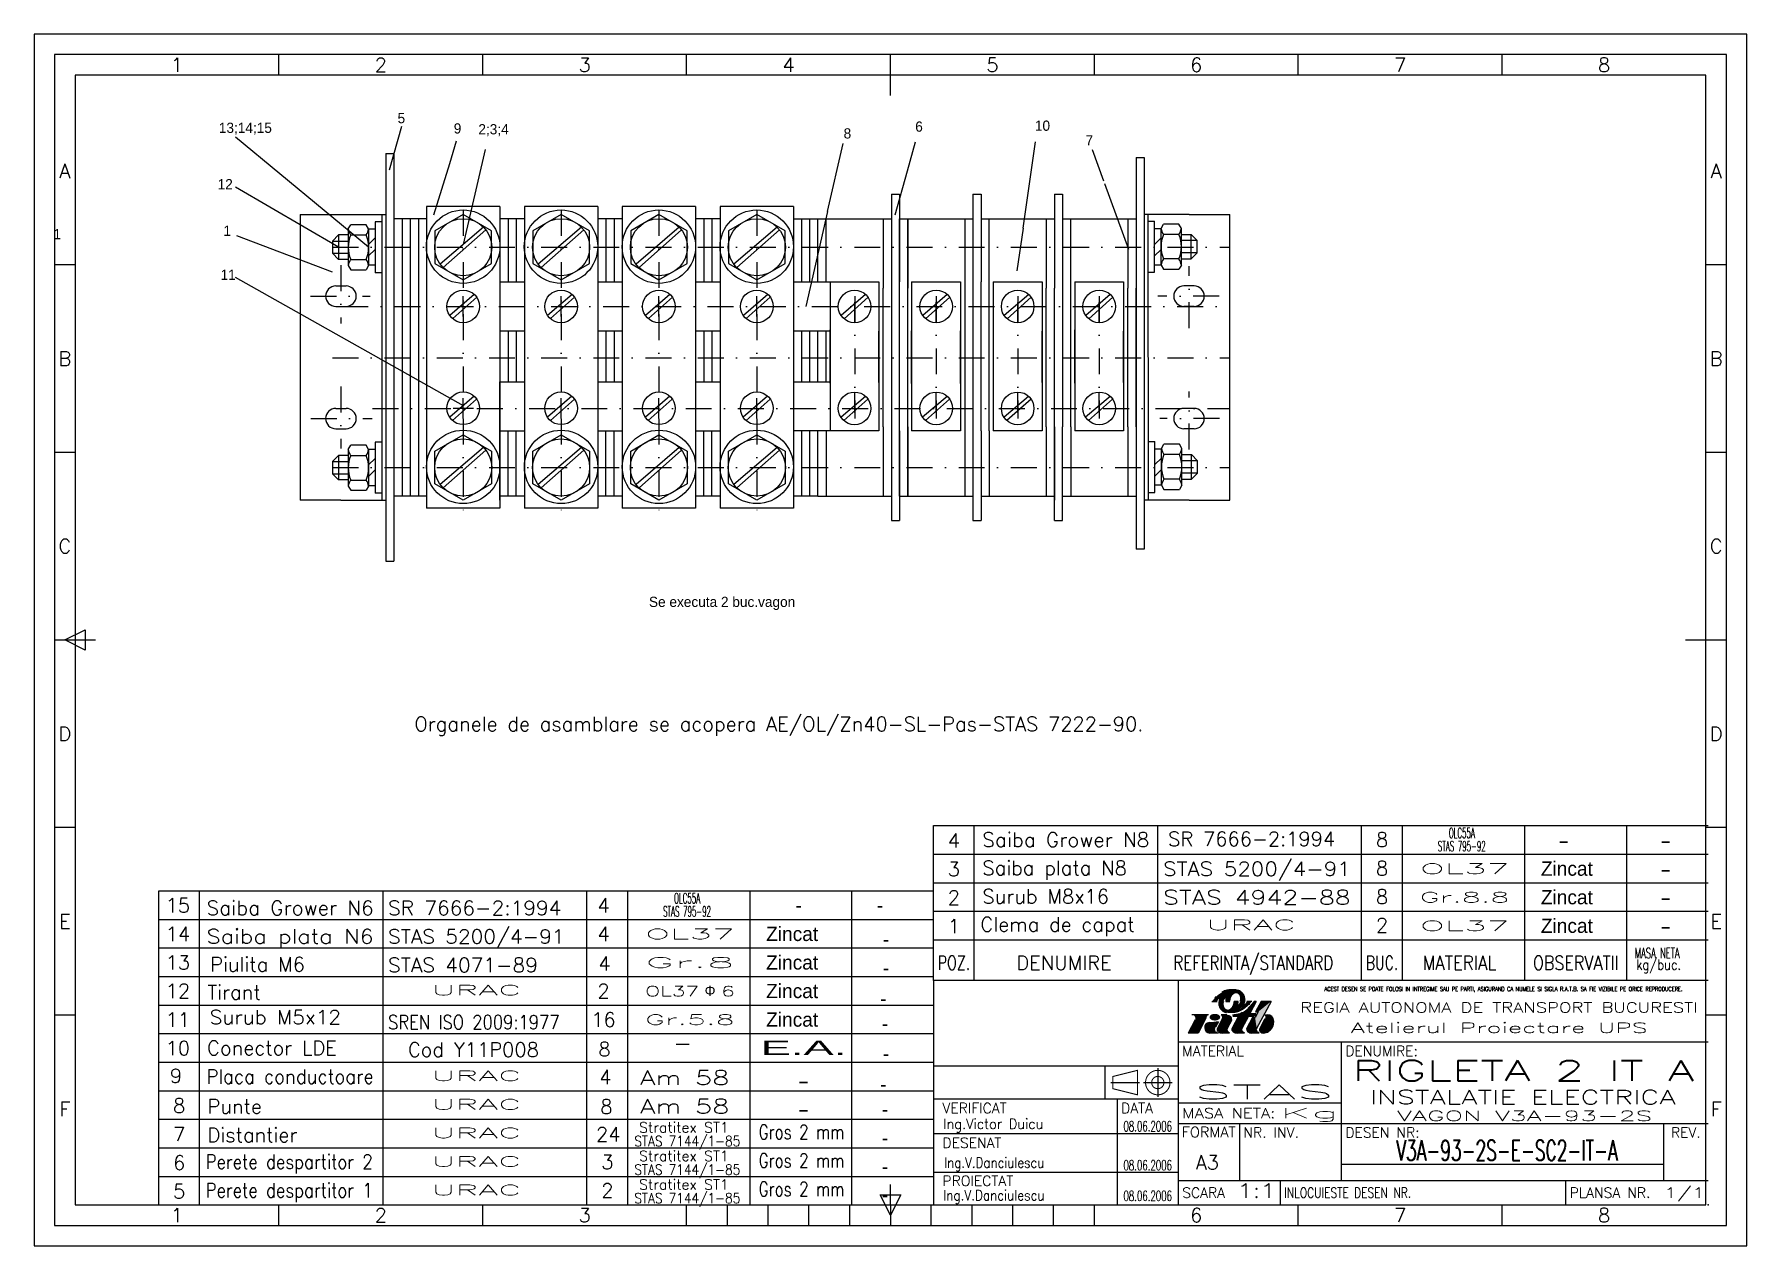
# Model space of a CAD drawing. Header units: millimetres. Extents: x -190 to 230, y 15 to 312.
import ezdxf
from ezdxf.enums import TextEntityAlignment as Align

# ---------------------------------------------------------------- set-up
doc = ezdxf.new("R2010")
doc.units = ezdxf.units.MM
doc.linetypes.add('DASHDOT2', pattern=[12.7, 6.35, -3.175, 0, -3.175])
doc.layers.add('LIN_SUB', color=7, linetype='Continuous')
doc.styles.add('ISO', font='SIMPLEX.shx')
doc.styles.add('ISOCP', font='SIMPLEX.SHX')
doc.styles.add('ROMANC', font='romanc')

msp = doc.modelspace()

# ---------------------------------------------------------------- texts
at = {"color": 1}
for s, p in [('13;14;15', (-145.08, 287.96)), ('5', (-101.25, 290.33)), ('9', (-87.47, 287.81)), ('2;3;4', (-81.43, 287.6)), ('6', (25.71, 288.25)), ('10', (55.06, 288.48)), ('8', (8.15, 286.59)), ('7', (67.48, 284.88)), ('12', (-145.38, 274.13)), ('1', (-143.96, 262.72)), ('1', (-185.63, 261.9)), ('11', (-144.66, 251.93))]:
    msp.add_text(s, height=2.5, dxfattribs=at).set_placement(p)
at = {"color": 2}
msp.add_text('Se executa 2 buc.vagon', height=2.5, dxfattribs=at).set_placement((-39.59, 171.74))
at = {"color": 50}
for s, width, p, p2 in [('    -    ', 0.666667, (174.25, 112.73), (195.25, 112.73)), ('    -    ', 0.666667, (199.25, 112.73), (220.25, 112.73)), ('    -    ', 0.666667, (199.25, 105.73), (220.25, 105.73)), ('    -    ', 0.666667, (199.25, 98.73), (220.25, 98.73)), ('    -    ', 0.666667, (199.25, 91.73), (220.25, 91.73)), ('E.A.', 2.571429, (-12.19, 61.9), (8.81, 61.9)), ('    -    ', 0.666667, (-12.19, 53.83), (8.81, 53.83)), ('    -    ', 0.666667, (-12.19, 46.83), (8.81, 46.83))]:
    msp.add_text(s, height=3.5, dxfattribs=dict(at, width=width)).set_placement(p, p2, align=Align.FIT)
for s, p in [('Zincat', (185.53, 105.84)), ('Zincat', (185.53, 98.84)), ('-', (-2.89, 96.85)), ('-', (17.11, 96.85)), ('Zincat', (-4.47, 89.84)), ('Zincat', (185.53, 91.84)), ('-', (18.52, 88.53)), ('Zincat', (-4.47, 82.84)), ('-', (18.52, 81.53)), ('Zincat', (-4.47, 75.84)), ('Zincat', (-4.47, 68.84)), ('-', (17.92, 74)), ('-', (18.31, 67.83)), ('-', (18.52, 60.53)), ('-', (17.92, 53)), ('-', (18.31, 46.83)), ('-', (18.31, 39.83)), ('-', (18.31, 32.83)), ('-', (18.31, 25.83))]:
    msp.add_text(s, height=3.5, dxfattribs=at).set_placement(p, align=Align.CENTER)
at = {"layer": 'LIN_SUB', "color": 2, "style": 'ISOCP'}
msp.add_text('Organele de asamblare se acopera AE/OL/Zn40-SL-Pas-STAS 7222-90.', height=3.5, dxfattribs=at).set_placement((-97.13, 141.3))
for s, p in [('4', (35.2, 112.74)), ('3', (35.2, 105.74)), ('2', (35.2, 98.74)), ('15', (-155.13, 96.83)), ('14', (-155.13, 89.83)), ('1', (35.2, 91.74)), ('13', (-155.13, 82.83)), ('12', (-155.13, 75.83)), ('11', (-155.13, 68.83)), ('10', (-155.13, 61.83)), ('9', (-155.6, 55.04)), ('8', (-154.8, 47.74)), ('7', (-154.8, 40.74)), ('6', (-154.8, 33.74)), ('5', (-154.8, 26.74))]:
    msp.add_text(s, height=3.5, dxfattribs=at).set_placement(p, align=Align.CENTER)
at = {"layer": 'LIN_SUB', "color": 50, "style": 'ISOCP'}
for s, width, p, p2 in [('Saiba Grower N8', 0.928302, (42.14, 112.92), (83.14, 112.92)), ('STAS 5200/4-91', 1.014706, (86.51, 105.79), (132.51, 105.79)), ('STAS 4942-88', 1.154812, (86.51, 98.79), (132.51, 98.79)), ('Saiba Grower N6', 0.931818, (-148.1, 96.21), (-107.1, 96.21)), ('Saiba plata N6', 1.037975, (-148.1, 89.21), (-107.1, 89.21)), ('POZ.', 0.738462, (31.2, 82.74), (39.2, 82.74)), (' REFERINTA/STANDARD', 0.666667, (87.2, 82.74), (128.2, 82.74)), ('BUC.', 0.727273, (136.2, 82.74), (144.2, 82.74)), ('MATERIAL', 0.739726, (150.2, 82.74), (168.2, 82.74)), ('OBSERVATII', 0.736842, (177.2, 82.74), (198.2, 82.74)), ('   -   ', 0.942857, (-42.7, 63.03), (-20.7, 63.03)), ('Placa conductoare', 0.83959, (-148.1, 54.87), (-107.1, 54.87)), ('Am 58', 1.257143, (-41.82, 54.57), (-19.82, 54.57)), ('Am 58', 1.257143, (-41.82, 47.57), (-19.82, 47.57)), ('Gros 2 mm', 0.7, (-12.68, 41.29), (8.32, 41.29)), ('Perete despartitor 2', 0.752294, (-148.33, 33.98), (-107.33, 33.98)), ('Gros 2 mm', 0.7, (-12.68, 34.29), (8.32, 34.29)), ('Perete despartitor 1', 0.773585, (-148.33, 26.98), (-107.33, 26.98)), ('Gros 2 mm', 0.7, (-12.68, 27.29), (8.32, 27.29))]:
    msp.add_text(s, height=3.5, dxfattribs=dict(at, width=width)).set_placement(p, p2, align=Align.FIT)
for s, p in [('SR 7666-2:1994', (87.74, 113.13)), ('Saiba plata N8', (42.2, 106.02)), ('Surub M8x16', (42.2, 99.02)), ('Clema de capat', (41.71, 92.17)), ('Piulita M6', (-147.22, 82.36)), ('Tirant', (-147.88, 75.54)), ('Conector LDE', (-147.95, 61.88)), ('Cod Y11P008', (-98.7, 61.46)), ('Punte', (-147.88, 47.54)), ('Distantier', (-147.88, 40.54))]:
    msp.add_text(s, height=3.5, dxfattribs=at).set_placement(p)
for s, p in [('8', (140.2, 112.94)), ('8', (140.2, 105.94)), ('8', (140.2, 98.94)), ('4', (-50.74, 96.83)), ('4', (-50.74, 89.83)), ('2', (140.2, 91.94)), ('4', (-50.5, 82.58)), ('DENUMIRE', (62.2, 82.74)), ('2', (-50.74, 75.83)), ('16', (-50.74, 68.83)), ('8', (-50.5, 61.58)), ('4', (-50.27, 54.76)), ('8', (-50.04, 47.51)), ('24', (-49.57, 40.72)), ('3', (-49.8, 33.94)), ('2', (-49.8, 26.94))]:
    msp.add_text(s, height=3.5, dxfattribs=at).set_placement(p, align=Align.CENTER)
at = {"layer": 'LIN_SUB', "color": 2, "style": 'ISOCP', "width": 0.507692}
for s, p in [('STAS 795-92', (153.88, 111.85)), ('OLC55A', (156.57, 115.08)), ('OLC55A', (-33.43, 99.08)), ('STAS 795-92', (-36.12, 95.85))]:
    msp.add_text(s, height=2.5, dxfattribs=at).set_placement(p)
at = {"layer": 'LIN_SUB', "color": 2, "style": 'ISOCP'}
for s, width, p, p2 in [('OL37', 2.531507, (149.46, 106.31), (171.46, 106.31)), ('Gr.8.8', 2.1, (149.46, 99.31), (171.46, 99.31)), ('OL37', 2.531507, (-40.54, 90.31), (-18.54, 90.31)), ('URAC', 2.31, (97.06, 92.54), (119.06, 92.54)), ('OL37', 2.531507, (149.46, 92.31), (171.46, 92.31)), ('Gr.8', 3.186207, (-40.54, 83.31), (-18.54, 83.31)), ('MASA NETA', 0.507692, (202.2, 85.64), (213.2, 85.64)), ('kg/buc.', 0.796552, (202.55, 82.8), (213.55, 82.8)), ('URAC', 2.31, (-92.94, 76.54), (-70.94, 76.54)), ('OL37  6', 1.421538, (-40.54, 76.31), (-18.54, 76.31)), ('Gr.5.8', 2.1, (-40.54, 69.31), (-18.54, 69.31)), ('URAC', 2.31, (-92.94, 55.54), (-70.94, 55.54)), ('URAC', 2.31, (-92.94, 48.54), (-70.94, 48.54)), ('URAC', 2.31, (-92.94, 41.54), (-70.94, 41.54)), ('STAS 7144/1-85', 0.8, (-43.19, 39.55), (-17.19, 39.55)), ('Stratitex ST1', 0.928643, (-42.01, 42.9), (-20.01, 42.9)), ('Stratitex ST1', 0.928643, (-42.01, 35.9), (-20.01, 35.9)), ('URAC', 2.31, (-92.94, 34.54), (-70.94, 34.54)), ('STAS 7144/1-85', 0.8, (-43.19, 32.55), (-17.19, 32.55)), ('URAC', 2.31, (-92.94, 27.54), (-70.94, 27.54)), ('Stratitex ST1', 0.928643, (-42.01, 28.9), (-20.01, 28.9)), ('STAS 7144/1-85', 0.8, (-43.19, 25.55), (-17.19, 25.55))]:
    msp.add_text(s, height=2.5, dxfattribs=dict(at, width=width)).set_placement(p, p2, align=Align.FIT)
at = {"layer": 'LIN_SUB', "color": 50, "style": 'ISOCP'}
for s, width, p in [('SR 7666-2:1994', 1.037975, (-103.58, 96.2)), ('STAS 5200/4-91', 1.037975, (-103.58, 89.2)), ('STAS 4071-89', 1.037975, (-103.58, 82.2)), ('Surub M5x12', 1.037975, (-147.33, 69.43)), ('SREN ISO 2009:1977', 0.83959, (-103.58, 68.2))]:
    msp.add_text(s, height=3.5, dxfattribs=dict(at, width=width)).set_placement(p)
at = {"layer": 'LIN_SUB', "color": 2, "insert": (-25.94, 78.9), "char_height": 2.5, "width": 19.3666, "attachment_point": 1, "style": 'ISOCP'}
msp.add_mtext('{\\fSymbol|b0|i0|c2|p18;F}', dxfattribs=at)

# ---------------------------------------------------------------- blocks, each defined once
blk = doc.blocks.new('a3')
at = {"color": 70}
for p, q in [((-360, 287), (-360, 292)), ((-310, 287), (-310, 292)), ((-260, 287), (-260, 292)), ((-210, 282), (-210, 292)), ((-160, 287), (-160, 292)), ((-110, 287), (-110, 292)), ((-60, 287), (-60, 292)), ((-410, 240.5), (-415, 240.5)), ((-5, 240.5), (-10, 240.5)), ((-410, 194.5), (-415, 194.5)), ((-5, 194.5), (-10, 194.5)), ((-415, 148.5), (-405, 148.5)), ((-412.5, 148.5), (-407.5, 151)), ((-407.5, 146), (-412.5, 148.5)), ((-407.5, 151), (-407.5, 146)), ((-15, 148.5), (-5, 148.5)), ((-410, 102.5), (-415, 102.5)), ((-5, 102.5), (-10, 102.5)), ((-410, 56.5), (-415, 56.5)), ((-5, 56.5), (-10, 56.5)), ((-210, 10), (-210, 15)), ((-360, 5), (-360, 10)), ((-310, 5), (-310, 10)), ((-260, 5), (-260, 10)), ((-250, 5), (-250, 10)), ((-240, 5), (-240, 10)), ((-230, 5), (-230, 10)), ((-220, 5), (-220, 10)), ((-212.5, 12.5), (-207.5, 12.5)), ((-210, 7.5), (-212.5, 12.5)), ((-207.5, 12.5), (-210, 7.5)), ((-210, 10), (-210, 5)), ((-200, 5), (-200, 10)), ((-190, 5), (-190, 10)), ((-180, 5), (-180, 10)), ((-170, 5), (-170, 10)), ((-160, 5), (-160, 10)), ((-110, 5), (-110, 10)), ((-60, 5), (-60, 10)), ((-260, 5), (-160, 5))]:
    blk.add_line(p, q, dxfattribs=at)
at = {"color": 240}
for points in [[(0, 297), (-420, 297), (-420, 0), (0, 0)], [(-5, 292), (-415, 292), (-415, 5), (-5, 5)]]:
    blk.add_lwpolyline(points, close=True, dxfattribs=at)
at = {"color": 70}
blk.add_lwpolyline([(-10, 287), (-410, 287), (-410, 10), (-10, 10)], close=True, dxfattribs=at)
at = {"color": 50}
for s, style, p in [('1', 'ISOCP', (-385, 289.5)), ('2', 'ISO', (-335, 289.5)), ('3', 'ISO', (-285, 289.5)), ('4', 'ISO', (-235, 289.5)), ('5', 'ISO', (-185, 289.5)), ('6', 'ISO', (-135, 289.5)), ('7', 'ISO', (-85, 289.5)), ('8', 'ISO', (-35, 289.5)), ('A', 'ISO', (-412.5, 263.5)), ('A', 'ISO', (-7.5, 263.5)), ('B', 'ISO', (-412.5, 217.5)), ('B', 'ISO', (-7.5, 217.5)), ('C', 'ISO', (-412.5, 171.5)), ('C', 'ISO', (-7.5, 171.5)), ('D', 'ISO', (-412.5, 125.5)), ('D', 'ISO', (-7.5, 125.5)), ('E', 'ISO', (-412.5, 79.5)), ('E', 'ISO', (-7.5, 79.5)), ('F', 'ISO', (-412.5, 33.5)), ('F', 'ISO', (-7.5, 33.5)), ('1', 'ISOCP', (-385, 7.5)), ('2', 'ISO', (-335, 7.5)), ('3', 'ISO', (-285, 7.5)), ('6', 'ISO', (-135, 7.5)), ('7', 'ISO', (-85, 7.5)), ('8', 'ISO', (-35, 7.5))]:
    blk.add_text(s, height=3.5, dxfattribs=dict(at, style=style)).set_placement(p, align=Align.MIDDLE)
blk = doc.blocks.new('ind3_12')
at = {"color": 70}
for p, q in [((0, 55), (-190, 55)), ((-190, 55), (-190, 0)), ((-130, 55), (-130, 0)), ((-130, 40), (0, 40)), ((-190, 26), (-130, 26))]:
    blk.add_line(p, q, dxfattribs=at)
at = {"color": 40}
for p, q in [((-122.56, 46.63), (-126.68, 46.63)), ((-121.71, 49.9), (-120.46, 49.9)), ((-118.05, 46.63), (-119.46, 46.63)), ((-118.34, 49.9), (-117.36, 49.9)), ((-115.18, 46.28), (-116.74, 43.36)), ((-116.7, 46.63), (-116.29, 46.65)), ((-116.6, 46.28), (-115.18, 46.28)), ((-115.31, 49.9), (-116.29, 49.9)), ((-116.29, 46.65), (-115.69, 46.73)), ((-115.69, 46.73), (-115.27, 46.82)), ((-115.27, 46.82), (-114.78, 46.97)), ((-114.78, 46.97), (-114.27, 47.24)), ((-112.77, 46.28), (-114.38, 43.26)), ((-111.94, 49.9), (-113.19, 49.9)), ((-112.95, 48.16), (-112.68, 48.4)), ((-112.77, 46.28), (-111.36, 46.28)), ((-112.68, 48.4), (-112.61, 48.47)), ((-110.84, 49.9), (-112.41, 46.97)), ((-112.41, 46.97), (-110.99, 46.97)), ((-110.84, 49.9), (-111.36, 49.9)), ((-110.99, 46.97), (-111.36, 46.28)), ((-110.41, 47.32), (-111.15, 45.93)), ((-109.64, 49.9), (-111.01, 47.32)), ((-111.01, 47.32), (-110.41, 47.32)), ((-107.23, 49.9), (-110.77, 43.26)), ((-107.23, 49.9), (-109.64, 49.9)), ((-108.78, 46.63), (-108.09, 46.63)), ((-125.82, 45.38), (-127.54, 42.15)), ((-125.13, 42.15), (-127.54, 42.15)), ((-123.11, 45.94), (-125.13, 42.15)), ((-120.23, 42.15), (-122.21, 42.15)), ((-120.12, 44.91), (-120.81, 43.6)), ((-119.12, 45.67), (-120.36, 43.36)), ((-117.39, 42.15), (-119.15, 42.15)), ((-116.85, 45.42), (-118, 43.26)), ((-117.39, 42.15), (-117.72, 42.33)), ((-113.77, 42.15), (-115.53, 42.15)), ((-113.77, 42.15), (-114.1, 42.33)), ((-111.75, 45.93), (-113.13, 43.36)), ((-110.16, 42.15), (-111.92, 42.15)), ((-111.75, 45.93), (-111.15, 45.93)), ((-110.16, 42.15), (-110.49, 42.33)), ((-108.74, 45.59), (-109.99, 43.26))]:
    blk.add_line(p, q, dxfattribs=at)
at = {"color": 240}
for p, q in [((-90, 40), (-90, 6)), ((-130, 34), (-190, 34)), ((-148, 34), (-148, 26)), ((-146.5, 30), (-139.5, 30)), ((-138.5, 30), (-131.5, 30)), ((-135, 33.5), (-135, 26.5)), ((-145, 26), (-145, 0)), ((-130, 25), (-90, 25)), ((-190, 17.5), (-130, 17.5)), ((-130, 20), (0, 20)), ((-115, 20), (-115, 6)), ((-11, 20), (-11, 6)), ((-90, 10), (-11, 10)), ((-190, 8), (-130, 8)), ((-130, 6), (0, 6)), ((-105, 6), (-105, 0)), ((-35, 6), (-35, 0))]:
    blk.add_line(p, q, dxfattribs=at)
at = {"color": 40}
for points in [[(-114.74, 49.9, 0.04888), (-114.64, 50.37, 0.067418), (-114.64, 50.71, 0.012512), (-114.71, 51.12, 0.046313), (-114.74, 51.23, 0.02866), (-114.83, 51.43, 0.04799), (-114.9, 51.53, 0.027533), (-115.01, 51.65, 0.02878), (-115.12, 51.74, 0.020408), (-115.27, 51.85, 0.028785), (-115.38, 51.91, 0.02307), (-115.48, 51.96, 0.025276), (-115.58, 51.99, 0.029587), (-115.69, 52.01, 0.0261), (-115.8, 52.02, 0.034106), (-115.93, 52.02, 0.03305), (-116.05, 52, 0.031407), (-116.17, 51.97, 0.027201), (-116.3, 51.91, 0.027571), (-116.45, 51.82, 0.032433), (-116.58, 51.73, 0.017982), (-116.7, 51.62, 0.025528), (-116.79, 51.53, 0.009898), (-116.89, 51.41, 0.014131), (-116.96, 51.31, 0.005952), (-117.02, 51.22, 0.007874), (-117.06, 51.15, 0.013516), (-117.13, 51.03, 0.012262), (-117.2, 50.9, 0.010996), (-117.25, 50.78, 0.020912), (-117.28, 50.71, 0.006638), (-117.28, 50.69, 0.003922), (-117.3, 50.64, 0.014081), (-117.33, 50.52, 0.011261), (-117.36, 50.37, 0.018498), (-117.36, 50.34, 0.00311), (-117.38, 50.18, 0.039527), (-117.38, 50.07, 0.0256), (-117.36, 49.9)], [(-113.68, 49.9, 0.047001), (-113.61, 50.39, 0.072657), (-113.64, 50.71, 0.024176), (-113.81, 51.3, 0.05712), (-113.92, 51.53, 0.02409), (-114.05, 51.71, 0.014395), (-114.28, 51.99, 0.046768), (-114.45, 52.15, 0.031027), (-114.74, 52.35)], [(-119.97, 49.9, 0.047001), (-120.05, 49.4, 0.072657), (-120.01, 49.08, 0.024176), (-119.84, 48.49, 0.05712), (-119.73, 48.26, 0.02409), (-119.6, 48.09, 0.014395), (-119.38, 47.81, 0.046768), (-119.2, 47.65, 0.031027), (-118.91, 47.44)], [(-118.91, 49.9, 0.04888), (-119.02, 49.43, 0.067418), (-119.01, 49.08, 0.012512), (-118.94, 48.67, 0.046313), (-118.91, 48.56, 0.02866), (-118.82, 48.37, 0.04799), (-118.75, 48.26, 0.027533), (-118.64, 48.15, 0.02878), (-118.53, 48.05, 0.020408), (-118.39, 47.95, 0.028785), (-118.28, 47.88, 0.02307), (-118.17, 47.84, 0.025276), (-118.07, 47.8, 0.029587), (-117.97, 47.78, 0.0261), (-117.85, 47.77, 0.034106), (-117.73, 47.77, 0.03305), (-117.6, 47.79, 0.031407), (-117.48, 47.83, 0.027201), (-117.36, 47.88, 0.027571), (-117.2, 47.97, 0.032433), (-117.07, 48.06, 0.017982), (-116.95, 48.18, 0.025528), (-116.87, 48.26, 0.009898), (-116.76, 48.39, 0.014131), (-116.7, 48.48, 0.005952), (-116.63, 48.57, 0.007874), (-116.59, 48.64, 0.013516), (-116.52, 48.76, 0.012262), (-116.45, 48.9, 0.010996), (-116.4, 49.02, 0.020912), (-116.38, 49.08, 0.006638), (-116.37, 49.11, 0.003922), (-116.35, 49.16, 0.014081), (-116.32, 49.28, 0.011261), (-116.29, 49.42, 0.018498), (-116.29, 49.45, 0.00311), (-116.27, 49.61, 0.039527), (-116.27, 49.73, 0.0256), (-116.29, 49.9)]]:
    blk.add_lwpolyline(points, format="xyb", dxfattribs=at)
at = {"color": 40, "flags": 128}
blk.add_lwpolyline([(-108.71, 42.18, 0.07519), (-108.1, 42.37, 0.103495), (-107.27, 43.01, 0.091904), (-106.74, 43.94, 0.085107), (-106.54, 45.08, 0.085107)], format="xyb", dxfattribs=at)
at = {"color": 240}
for points in [[(-146, 31.5, 0.25, 0.25, 0), (-140, 33, 0.25, 0.25, 0), (-140, 27, 0.25, 0.25, 0), (-146, 28.5, 0.25, 0.25, 0)], [(-135, 31.5, 0.25, 0.25, 1), (-135, 28.5, 0.25, 0.25, 1)]]:
    blk.add_lwpolyline(points, format="xyseb", close=True, dxfattribs=at)
blk.add_lwpolyline([(-135, 33, 0.25, 0.25, 1), (-135, 27, 0.25, 0.25, 1), (-135, 33, 0.25, 0.25, 1)], format="xyseb", dxfattribs=at)
at = {"color": 40}
for centre, radius, start, end in [((-96.55, 26.7), 34.29, 134.6817, 135.4865), ((-117.71, 49.53), 2.3, 144.0002, 170.76), ((-117.8, 49.83), 2.74, 113.911, 122.24), ((-115.81, 45.34), 7.65, 108.9325, 113.911), ((-115.07, 49.86), 3.27, 161.7905, 179.2848), ((-117.59, 50.52), 2.17, 96.8211, 108.9325), ((-116.41, 40.67), 12.1, 91.6964, 96.8211), ((-116.61, 47.25), 5.51, 78.6042, 91.6964), ((-116, 50.28), 2.42, 58.8019, 78.6042), ((-119.73, 46), 0.689, 331.9275, 66.4849), ((-117.66, 49.52), 2.42, 238.8019, 258.6042), ((-118.58, 49.94), 3.27, 341.7905, 359.2848), ((-115.94, 50.27), 2.3, 324.0002, 350.76), ((-145.94, 81.79), 47.13, 315, 315.973), ((-113.12, 49.86), 0.893, 316.8981, 318.6566), ((-115.09, 51.98), 4.23, 315.973, 321.3402), ((-122.28, 57.73), 13.43, 321.3402, 324.353), ((-108.09, 45.08), 1.55, 0, 90), ((-122.21, 43.44), 1.29, 94.5979, 270), ((-177.94, 750.15), 707.62, 274.50891, 274.68697), ((-120.23, 42.84), 0.689, 201.8729, 270), ((-119.75, 43.03), 0.689, 151.9275, 234.4615), ((-119.15, 43.87), 1.72, 234.4615, 270), ((-117.39, 42.94), 0.689, 151.9275, 241.9275), ((-116.14, 43.03), 0.689, 151.9275, 234.4615), ((-115.53, 43.87), 1.72, 234.4615, 270), ((-113.78, 42.94), 0.689, 151.9275, 241.9275), ((-112.52, 43.03), 0.689, 151.9275, 234.4615), ((-111.92, 43.87), 1.72, 234.4615, 270), ((-110.16, 42.94), 0.689, 151.9275, 241.9275), ((-109.38, 42.94), 0.689, 151.9275, 242.7821), ((-108.99, 43.7), 1.55, 242.7821, 280.2311)]:
    blk.add_arc(centre, radius, start, end, dxfattribs=at)
blk.add_point((0, 0))
for points in [[(-121.71, 49.9), (-120.46, 49.9), (-121.21, 50.52), (-120.18, 50.33)], [(-121.21, 50.52), (-120.18, 50.33), (-120.72, 51.03), (-119.93, 50.59)], [(-120.72, 51.03), (-119.93, 50.59), (-120.22, 51.49), (-119.57, 50.88)], [(-120.22, 51.49), (-119.57, 50.88), (-119.6, 51.93), (-118.18, 50.88)], [(-119.84, 50.38), (-118.6, 50.45), (-119.97, 49.9), (-118.91, 49.9)], [(-119.57, 50.88), (-118.18, 50.88), (-119.84, 50.38), (-118.6, 50.45)], [(-119.6, 51.93), (-118.18, 50.88), (-118.87, 52.35), (-118.18, 50.88)], [(-118.87, 52.35), (-118.18, 50.88), (-118.21, 52.6), (-118.18, 50.88)], [(-117.31, 50.61), (-118.27, 50.54), (-117.37, 50.27), (-118.32, 50.22)], [(-117.09, 51.1), (-118.18, 50.88), (-117.31, 50.61), (-118.27, 50.54)], [(-118.21, 52.6), (-118.18, 50.88), (-117.81, 52.68), (-118.18, 50.88)], [(-116.87, 52.76), (-118.18, 50.88), (-116.31, 52.75), (-118.18, 50.88)], [(-117.81, 52.68), (-118.18, 50.88), (-116.87, 52.76), (-118.18, 50.88)], [(-116.08, 51.99), (-116.31, 52.75), (-116.62, 51.7), (-118.18, 50.88)], [(-116.62, 51.7), (-118.18, 50.88), (-117.09, 51.1), (-118.18, 50.88)], [(-115.84, 51.99), (-116.08, 51.99), (-116.32, 51.86)], [(-116.31, 52.75), (-115.41, 52.63), (-115.84, 52.71)], [(-115.54, 51.98), (-115.41, 52.63), (-116.08, 51.99), (-116.31, 52.75)], [(-115.84, 51.99), (-115.54, 51.98), (-115.91, 51.97), (-115.51, 51.96)], [(-115.73, 51.96), (-115.33, 51.85), (-115.51, 51.96)], [(-115.09, 51.72), (-114.87, 52.42), (-115.54, 51.98), (-115.41, 52.63)], [(-115.41, 52.63), (-114.87, 52.42), (-115.11, 52.53)], [(-114.87, 51.48), (-114.18, 51.87), (-115.09, 51.72), (-114.87, 52.42)], [(-114.87, 52.42), (-114.18, 51.87), (-114.48, 52.17)], [(-114.68, 50.99), (-113.86, 51.41), (-114.87, 51.48), (-114.18, 51.87)], [(-114.63, 50.55), (-113.67, 50.85), (-114.68, 50.99), (-113.86, 51.41)], [(-114.65, 50.25), (-113.62, 50.26), (-114.63, 50.55), (-113.67, 50.85)], [(-113.67, 50.85), (-113.62, 50.26), (-113.61, 50.56)], [(-126.68, 46.63), (-122.56, 46.63), (-126.26, 46.53), (-122.84, 46.34)], [(-126.26, 46.53), (-122.84, 46.34), (-125.96, 46.29), (-123.05, 46.05)], [(-123.05, 46.05), (-125.96, 46.29), (-123.11, 45.94), (-125.77, 45.87)], [(-122.2, 46.34), (-122.22, 45.73), (-122.28, 46.18), (-122.28, 45.84)], [(-122.07, 46.5), (-122.04, 45.53), (-122.2, 46.34), (-122.22, 45.73)], [(-121.94, 46.59), (-121.9, 45.43), (-122.07, 46.5), (-122.04, 45.53)], [(-121.78, 46.68), (-121.71, 45.34), (-121.94, 46.59), (-121.9, 45.43)], [(-121.62, 46.75), (-121.56, 45.28), (-121.78, 46.68), (-121.71, 45.34)], [(-121.46, 46.79), (-121.43, 45.25), (-121.62, 46.75), (-121.56, 45.28)], [(-121.33, 46.82), (-121.31, 45.23), (-121.46, 46.79), (-121.43, 45.25)], [(-121.21, 46.83), (-121.2, 45.22), (-121.33, 46.82), (-121.31, 45.23)], [(-121.21, 46.83), (-121.1, 46.84), (-121.09, 45.21)], [(-121.09, 45.21), (-120.9, 45.21), (-121.21, 46.83), (-121.2, 45.22)], [(-121.1, 46.84), (-120.91, 46.84), (-121.09, 45.21), (-120.9, 45.21)], [(-120.9, 45.21), (-120.91, 46.84), (-120.81, 45.22), (-120.81, 46.83)], [(-120.81, 45.22), (-120.81, 46.83), (-120.68, 45.23), (-120.69, 46.82)], [(-120.68, 45.23), (-120.69, 46.82), (-120.56, 45.25), (-120.55, 46.79)], [(-120.56, 45.25), (-120.55, 46.79), (-120.42, 45.29), (-120.43, 46.76)], [(-120.42, 45.29), (-120.43, 46.76), (-120.27, 45.34), (-120.27, 46.7)], [(-120.27, 45.34), (-120.27, 46.7), (-120.14, 45.41), (-120.13, 46.63)], [(-120.14, 45.41), (-120.13, 46.63), (-119.97, 45.52), (-119.99, 46.54)], [(-119.97, 49.9), (-118.91, 49.9), (-120.05, 49.4), (-119, 49.53)], [(-120.05, 49.4), (-119, 49.53), (-119.94, 48.79), (-119, 49.02)], [(-120.05, 49.4), (-119.94, 48.79), (-120.04, 49.24)], [(-120.04, 49.24), (-119.94, 48.79), (-120.03, 49.13)], [(-119.97, 45.52), (-119.99, 46.54), (-119.84, 45.65), (-119.88, 46.44)], [(-119.94, 48.79), (-119, 49.02), (-119.72, 48.25), (-118.92, 48.6)], [(-119.84, 45.65), (-119.88, 46.44), (-119.74, 45.8), (-119.77, 46.3)], [(-119.74, 45.8), (-119.77, 46.3), (-119.71, 45.9), (-119.72, 46.2)], [(-119.72, 48.25), (-118.92, 48.6), (-119.33, 47.76), (-118.75, 48.27)], [(-119.72, 46.2), (-119.71, 45.9), (-119.7, 46.13), (-119.69, 46.02)], [(-119.46, 46.63), (-118.05, 46.63), (-119.08, 46.21), (-117.05, 46.31)], [(-119.33, 47.76), (-118.75, 48.27), (-118.77, 47.37), (-118.43, 47.98)], [(-119.25, 46.4), (-119.09, 46.04), (-119.08, 46.21)], [(-119.08, 46.21), (-117.05, 46.31), (-119.12, 45.67), (-116.78, 45.9)], [(-118.77, 47.37), (-118.43, 47.98), (-118.32, 47.19), (-118.12, 47.82)], [(-117.37, 50.27), (-118.32, 50.22), (-117.36, 49.9), (-118.34, 49.9)], [(-118.32, 47.19), (-118.12, 47.82), (-117.71, 47.07), (-117.72, 47.77)], [(-118.05, 46.63), (-117.05, 46.31), (-117.7, 46.59), (-117.41, 46.5)], [(-117.71, 47.07), (-117.72, 47.77), (-117.14, 47.03), (-117.33, 47.9)], [(-117.14, 47.03), (-117.33, 47.9), (-116.45, 47.06), (-117.04, 48.09)], [(-117.05, 46.31), (-116.78, 45.9), (-116.88, 46.12)], [(-116.45, 47.06), (-117.04, 48.09), (-115.94, 47.1), (-116.74, 48.42)], [(-116.7, 48.48), (-115.12, 47.31), (-116.74, 48.42)], [(-116.7, 48.48), (-116.7, 48.48), (-116.74, 48.42)], [(-115.94, 47.1), (-116.74, 48.42), (-115.12, 47.31), (-116.74, 48.42)], [(-115.18, 46.28), (-112.77, 46.28), (-116.74, 43.36), (-114.38, 43.26)], [(-116.45, 48.9), (-115.12, 47.31), (-116.7, 48.48)], [(-116.22, 46.66), (-116.7, 46.63), (-116.6, 46.28)], [(-116.6, 46.28), (-111.36, 46.28), (-116.22, 46.66), (-112.41, 46.97)], [(-116.4, 49.03), (-115.48, 48.92), (-116.45, 48.9), (-115.12, 47.31)], [(-116.29, 49.44), (-115.35, 49.44), (-116.4, 49.03), (-115.48, 48.92)], [(-116.29, 49.9), (-115.31, 49.9), (-116.29, 49.44), (-115.35, 49.44)], [(-116.22, 46.66), (-115.25, 46.82), (-115, 46.76)], [(-115.48, 48.92), (-114.09, 48.92), (-115.01, 49.4), (-113.85, 49.33)], [(-115.48, 48.92), (-114.59, 48.13), (-115.12, 47.31)], [(-115.48, 48.92), (-114.09, 48.92), (-114.18, 47.78), (-115.12, 47.31)], [(-115.25, 46.82), (-114.79, 46.97), (-115, 46.76)], [(-115.01, 49.4), (-113.85, 49.33), (-114.75, 49.87), (-113.72, 49.72)], [(-115, 46.76), (-115, 46.76), (-114.79, 46.97), (-114.45, 46.8)], [(-114.35, 47.19), (-112.41, 46.97), (-114.79, 46.97), (-114.45, 46.8)], [(-114.75, 49.87), (-113.72, 49.72), (-114.65, 50.25), (-113.62, 50.26)], [(-114.09, 48.92), (-114.18, 47.78), (-114.59, 48.13)], [(-113.9, 47.46), (-112.41, 46.97), (-114.35, 47.19), (-112.41, 46.97)], [(-114.09, 48.92), (-113.61, 48.17), (-114.18, 47.78)], [(-113.69, 49.23), (-112.95, 48.75), (-114.09, 48.92), (-113.61, 48.17)], [(-113.49, 47.75), (-113.9, 47.46), (-112.41, 46.97)], [(-113.4, 49.55), (-112.44, 49.28), (-113.69, 49.23), (-112.95, 48.75)], [(-113.03, 48.1), (-112.41, 46.97), (-113.49, 47.75), (-112.41, 46.97)], [(-113.19, 49.9), (-111.94, 49.9), (-113.4, 49.55), (-112.44, 49.28)], [(-112.65, 48.42), (-112.41, 46.97), (-113.03, 48.1), (-112.41, 46.97)], [(-112.22, 48.86), (-112.41, 46.97), (-112.65, 48.42), (-112.41, 46.97)], [(-111.36, 49.9), (-110.84, 49.9), (-111.76, 49.37), (-112.41, 46.97)], [(-111.76, 49.37), (-112.41, 46.97), (-112.22, 48.86), (-112.41, 46.97)], [(-112.41, 46.97), (-110.99, 46.97), (-111.36, 46.28)], [(-110.41, 47.32), (-107.23, 49.9), (-111.15, 45.93), (-110.73, 43.34)], [(-109.64, 49.9), (-107.23, 49.9), (-111.01, 47.32), (-110.41, 47.32)], [(-108.78, 46.63), (-108.43, 46.63), (-108.69, 46.43), (-108.49, 46.44)], [(-108.74, 45.59), (-108.09, 46.63), (-108.66, 45.8)], [(-108.74, 45.59), (-106.98, 46.16), (-108.09, 46.63)], [(-108.69, 46.43), (-108.49, 46.44), (-108.64, 46.23), (-108.56, 46.21)], [(-108.43, 46.63), (-108.63, 46.02), (-108.09, 46.63), (-108.66, 45.8)], [(-108.66, 45.8), (-108.66, 45.8), (-108.43, 46.63), (-108.63, 46.02)], [(-108.64, 46.23), (-108.56, 46.21), (-108.63, 46.02)], [(-108.09, 46.63), (-106.98, 46.16), (-107.61, 46.55), (-107.23, 46.37)], [(-125.82, 45.38), (-123.11, 45.94), (-127.54, 42.15), (-125.13, 42.15)], [(-125.76, 45.63), (-123.11, 45.94), (-125.82, 45.38)], [(-125.77, 45.87), (-123.11, 45.94), (-125.76, 45.63), (-123.11, 45.94)], [(-123.17, 44.3), (-120.81, 43.6), (-123.49, 43.38), (-120.95, 43.16)], [(-123.17, 44.3), (-123.49, 43.38), (-123.29, 44.14), (-123.45, 43.79)], [(-123.49, 43.38), (-120.95, 43.16), (-123.49, 43.38), (-120.87, 42.58)], [(-123.49, 43.38), (-123.1, 42.51), (-123.42, 43), (-123.25, 42.69)], [(-123.49, 43.38), (-120.87, 42.58), (-123.1, 42.51), (-120.62, 42.27)], [(-122.31, 44.73), (-120.12, 44.91), (-123.17, 44.3), (-120.81, 43.6)], [(-122.31, 44.73), (-123.17, 44.3), (-122.7, 44.64), (-123.04, 44.43)], [(-123.1, 42.51), (-122.21, 42.15), (-122.93, 42.37), (-122.61, 42.22)], [(-123.1, 42.51), (-120.62, 42.27), (-122.21, 42.15), (-120.23, 42.15)], [(-122.28, 46.18), (-122.28, 45.84), (-122.31, 46.03)], [(-120.42, 42.88), (-120.36, 43.36), (-120.43, 43.1)], [(-120.36, 43.36), (-116.85, 45.42), (-120.42, 42.88), (-118, 43.26)], [(-120.42, 42.88), (-118, 43.26), (-120.15, 42.47), (-118.06, 42.75)], [(-120.15, 42.47), (-120.42, 42.88), (-120.32, 42.64)], [(-119.12, 45.67), (-116.78, 45.9), (-120.36, 43.36), (-116.85, 45.42)], [(-120.15, 42.47), (-118.06, 42.75), (-119.15, 42.15), (-117.72, 42.33)], [(-119.15, 42.15), (-120.15, 42.47), (-119.72, 42.25)], [(-119.15, 42.15), (-117.72, 42.33), (-117.39, 42.15)], [(-118.02, 43.03), (-117.9, 42.55), (-118.06, 42.75)], [(-116.78, 45.9), (-116.85, 45.42), (-116.77, 45.67)], [(-116.74, 43.36), (-116.81, 42.88), (-116.82, 43.14)], [(-116.74, 43.36), (-114.38, 43.26), (-116.81, 42.88), (-114.44, 42.75)], [(-116.52, 42.46), (-116.81, 42.88), (-116.71, 42.66)], [(-116.81, 42.88), (-114.44, 42.75), (-116.52, 42.46), (-114.12, 42.34)], [(-115.53, 42.15), (-116.54, 42.47), (-116.1, 42.25)], [(-116.52, 42.46), (-114.12, 42.34), (-115.53, 42.15), (-113.77, 42.15)], [(-114.42, 42.94), (-114.29, 42.55), (-114.44, 42.75)], [(-114.36, 43.31), (-114.4, 43.15), (-114.38, 43.26)], [(-113.13, 43.36), (-113.19, 42.89), (-113.2, 43.13)], [(-113.13, 43.36), (-110.77, 43.26), (-113.19, 42.89)], [(-113.19, 42.89), (-110.77, 43.26), (-110.82, 42.72)], [(-112.92, 42.47), (-113.19, 42.89), (-113.1, 42.66)], [(-113.19, 42.89), (-110.82, 42.72), (-112.92, 42.47)], [(-111.75, 45.93), (-111.15, 45.93), (-113.13, 43.36), (-110.77, 43.26)], [(-112.92, 42.47), (-110.82, 42.72), (-111.92, 42.15)], [(-111.92, 42.15), (-112.92, 42.47), (-112.49, 42.25)], [(-110.82, 42.72), (-111.92, 42.15), (-110.49, 42.33)], [(-110.49, 42.33), (-110.16, 42.15), (-111.92, 42.15)], [(-111.15, 45.93), (-110.77, 43.26), (-110.73, 43.34)], [(-110.8, 42.98), (-110.66, 42.53), (-110.82, 42.72)], [(-110.73, 43.34), (-110.78, 43.14), (-110.77, 43.26)], [(-109.99, 43.26), (-110.04, 42.73), (-110.07, 42.99)], [(-110.04, 42.73), (-109.99, 43.26), (-109.7, 42.32)], [(-109.7, 42.32), (-110.04, 42.73), (-109.91, 42.5)], [(-109.99, 43.26), (-108.74, 45.59), (-106.74, 43.94)], [(-109.99, 43.26), (-107.27, 43.01), (-106.74, 43.94)], [(-109.99, 43.26), (-108.1, 42.37), (-107.27, 43.01)], [(-109.99, 43.26), (-108.71, 42.18), (-108.1, 42.37)], [(-109.99, 43.26), (-109.7, 42.32), (-108.71, 42.18)], [(-108.71, 42.18), (-109.7, 42.32), (-109.23, 42.17)], [(-109.7, 42.32), (-109.7, 42.32), (-108.71, 42.18)], [(-108.74, 45.59), (-106.54, 45.08), (-106.98, 46.16)], [(-108.74, 45.59), (-106.74, 43.94), (-106.54, 45.08)], [(-107.27, 43.01), (-108.1, 42.37), (-107.66, 42.64)], [(-106.74, 43.94), (-107.27, 43.01), (-106.96, 43.45)], [(-106.98, 46.16), (-106.54, 45.08), (-106.83, 45.98), (-106.62, 45.57)], [(-106.54, 45.08), (-106.74, 43.94), (-106.59, 44.51)]]:
    blk.add_solid(points, dxfattribs=at)
at = {"color": 40, "style": 'ISO', "width": 0.77078}
blk.add_text('ACEST DESEN SE POATE FOLOSI IN INTREGIME SAU PE PARTI, ASIGURAND CA NUMELE SI SIGLA R.A.T.B. SA FIE VIZIBILE PE ORICE REPRODUCERE.', height=1, dxfattribs=at).set_placement((-94.13, 52.45), (-6.3, 52.45), align=Align.FIT)
at = {"color": 240}
for s, style, width, p, p2 in [('REGIA AUTONOMA DE TRANSPORT BUCURESTI', 'ROMANC', 1.063101, (-100.04, 47.17), (-2.58, 47.17)), ('Atelierul Proiectare UPS', 'ROMANC', 1.425107, (-87.65, 42.18), (-14.86, 42.18)), ('MASA NETA:', 'ISO', 1.009422, (-129, 21.25), (-106.17, 21.25)), ('FORMAT', 'ISO', 0.917397, (-129.11, 16.61), (-115.89, 16.61)), ('INLOCUIESTE DESEN NR.', 'ISO', 0.687691, (-104, 1.75), (-72.89, 1.75))]:
    blk.add_text(s, height=2.5, dxfattribs=dict(at, style=style, width=width)).set_placement(p, p2, align=Align.FIT)
at = {"color": 240, "style": 'ISO'}
for s, p in [('MATERIAL', (-129, 36.5)), ('DENUMIRE:', (-89, 36.5)), ('VERIFICAT', (-187.81, 22.5)), ('DATA', (-144, 22.5)), ('NR. INV.', (-114, 16.5)), ('DESEN NR:', (-89, 16.5)), ('DESENAT', (-187.81, 13.97)), ('PROIECTAT', (-187.81, 4.66)), ('SCARA', (-129, 1.75)), ('PLANSA NR.', (-34, 1.75))]:
    blk.add_text(s, height=2.5, dxfattribs=at).set_placement(p)
blk.add_text('REV.', height=2.5, dxfattribs=at).set_placement((-5.5, 17.75), align=Align.MIDDLE)
at = {"color": 50, "style": 'ISO'}
for tag, height, width, p, p2 in [('MATERIAL', 3.5, 1.837708, (-127.1, 31.84), (-91.87, 31.84)), ('STAS_MATERIAL', 3.5, 2.784754, (-126.09, 25.95), (-91.75, 25.95)), ('ANSAMBLU', 3.5, 2.48631, (-83.01, 24.67), (-8.01, 24.67)), ('VERIFICAT', 2.5, 0.86708, (-187.61, 18.63), (-163.04, 18.63)), ('DESENAT', 2.5, 1.026691, (-187.39, 9.14), (-162.83, 9.14)), ('SCARA', 3.5, 1.565143, (-115.5, 1.75), (-106.11, 1.75)), ('PROIECTAT', 2.5, 1.037581, (-187.61, 1.12), (-162.78, 1.12))]:
    blk.add_attdef(tag, text='', height=height, dxfattribs=dict(at, width=width)).set_placement(p, p2, align=Align.FIT)
at = {"color": 70, "style": 'ISO'}
for tag, width, p, p2 in [('DENUMIRE_DESEN', 1.844561, (-87.29, 30.44), (-3.41, 30.44)), ('NUMAR_DESEN', 1.112195, (-76.49, 10.87), (-22.2, 10.87))]:
    blk.add_attdef(tag, text='', height=5, dxfattribs=dict(at, width=width)).set_placement(p, p2, align=Align.FIT)
at = {"color": 240, "style": 'ISO'}
for tag, width, p, p2 in [('MASA', 3.701178, (-105.03, 21.25), (-90.49, 21.25)), ('SUBANSAMBLU', 3.628523, (-76.35, 20.58), (-13.71, 20.58)), ('DATA', 0.588678, (-143.42, 18.04), (-131.51, 18.04)), ('DATA', 0.588678, (-143.42, 8.49), (-131.51, 8.49)), ('PLANSA', 1.983142, (-10.91, 1.75), (-0.76, 1.75)), ('DATA', 0.588678, (-143.42, 0.97), (-131.51, 0.97))]:
    blk.add_attdef(tag, text='', height=2.5, dxfattribs=dict(at, width=width)).set_placement(p, p2, align=Align.FIT)
at = {"color": 50, "style": 'ISO'}
blk.add_attdef('FORMAT', text='', height=3.5, dxfattribs=at).set_placement((-122.83, 8.67), align=Align.CENTER)
at = {"color": 240, "style": 'ISO'}
blk.add_attdef('NUME_DWG', (-87.2, 6.95), '', height=2.5, dxfattribs=at)

# ---------------------------------------------------------------- linework, layer by layer
at = {"color": 1}
for p, q in [((-108.34, 259.93), (-140.98, 286.89)), ((-103.19, 278.88), (-100.2, 289.63)), ((-88.47, 280.47), (-86.78, 285.99)), ((23.8, 278.63), (25.79, 285.8)), ((52.22, 264.6), (55.19, 285.76)), ((-79.77, 283.88), (-85.14, 260.59)), ((4.22, 268.73), (8.06, 285.38)), ((71.99, 276.11), (69.19, 283.78)), ((-92.33, 267.85), (-88.47, 280.47)), ((20.81, 267.88), (23.8, 278.63)), ((-115.72, 259.94), (-140.98, 274.65)), ((78.08, 259.41), (72.22, 275.46)), ((4.22, 268.73), (-1.15, 245.43)), ((-117.22, 253.8), (-140.64, 262.73)), ((52.22, 264.6), (50.61, 254.13)), ((-141.06, 252.55), (-85.14, 221.1))]:
    msp.add_line(p, q, dxfattribs=at)
at = {"color": 2}
for p, q in [((-104.14, 282.93), (-104.14, 182.93)), ((-104.14, 282.93), (-102.14, 282.93)), ((-102.14, 282.93), (-102.14, 182.93)), ((79.86, 281.93), (79.86, 185.91)), ((79.86, 281.93), (81.86, 281.93)), ((81.86, 281.93), (81.86, 185.91)), ((-94.14, 269.93), (-94.14, 238.93)), ((-76.14, 269.93), (-94.14, 269.93)), ((-76.14, 269.93), (-76.14, 195.93)), ((-52.14, 269.93), (-70.14, 269.93)), ((-70.14, 269.93), (-70.14, 195.93)), ((-52.14, 269.93), (-52.14, 195.93)), ((-28.14, 269.93), (-46.14, 269.93)), ((-46.14, 269.93), (-46.14, 195.93)), ((-28.14, 269.93), (-28.14, 195.93)), ((-22.14, 269.93), (-22.14, 195.93)), ((-4.14, 269.93), (-22.14, 269.93)), ((-4.14, 269.93), (-4.14, 195.93)), ((19.86, 272.93), (19.86, 251.43)), ((19.86, 272.93), (21.86, 272.93)), ((21.86, 272.93), (21.86, 251.43)), ((39.86, 272.93), (39.86, 251.43)), ((39.86, 272.93), (41.86, 272.93)), ((41.86, 272.93), (41.86, 251.43)), ((59.86, 272.93), (59.86, 249.92)), ((59.86, 272.93), (61.86, 272.93)), ((61.86, 272.93), (61.86, 249.92)), ((61.86, 269.92), (61.86, 249.92)), ((-125.14, 267.93), (-125.14, 197.93)), ((-125.14, 267.93), (-104.14, 267.93)), ((-113.34, 264.43), (-112.75, 265.45)), ((-108.93, 265.45), (-112.75, 265.45)), ((-108.34, 264.43), (-108.93, 265.45)), ((-106.74, 266.19), (-106.74, 253.69)), ((-105.14, 266.19), (-106.74, 266.19)), ((-105.14, 267.93), (-105.14, 197.93)), ((-105.14, 266.19), (-105.14, 253.69)), ((-104.14, 267.93), (-104.14, 197.93)), ((-100.14, 266.93), (-102.14, 266.93)), ((-100.14, 266.93), (-100.14, 198.93)), ((-98.14, 266.93), (-100.14, 266.93)), ((-98.14, 266.93), (-98.14, 198.93)), ((-96.14, 266.93), (-98.14, 266.93)), ((-96.14, 266.93), (-96.14, 198.93)), ((-94.14, 266.93), (-96.14, 266.93)), ((-94.14, 267.93), (-94.14, 197.93)), ((-80.16, 264.85), (-90.77, 255.76)), ((-76.14, 267.93), (-76.14, 238.93)), ((-70.14, 266.93), (-76.14, 266.93)), ((-74.14, 266.93), (-74.14, 251.43)), ((-72.14, 266.93), (-72.14, 251.43)), ((-56.16, 264.85), (-66.77, 255.76)), ((-46.14, 266.93), (-52.14, 266.93)), ((-50.14, 266.93), (-50.14, 251.43)), ((-48.14, 266.93), (-48.14, 251.43)), ((-32.16, 264.85), (-42.77, 255.76)), ((-22.14, 266.93), (-28.14, 266.93)), ((-26.14, 266.93), (-26.14, 251.43)), ((-24.14, 266.93), (-24.14, 251.43)), ((-8.16, 264.85), (-18.77, 255.76)), ((-4.14, 266.93), (19.86, 266.93)), ((-2.14, 251.43), (-2.14, 266.93)), ((-0.14, 251.43), (-0.14, 266.93)), ((1.86, 251.43), (1.86, 266.93)), ((3.86, 251.43), (3.86, 266.93)), ((17.86, 266.93), (17.86, 249.93)), ((21.86, 266.93), (39.86, 266.93)), ((21.86, 249.93), (21.86, 266.93)), ((23.86, 249.93), (23.86, 266.93)), ((23.86, 266.93), (23.86, 249.93)), ((37.86, 266.93), (37.86, 251.43)), ((41.86, 266.92), (59.86, 266.92)), ((43.86, 251.43), (43.86, 266.92)), ((57.86, 266.92), (57.86, 249.93)), ((59.86, 267.92), (59.86, 249.93)), ((61.86, 266.92), (79.86, 266.92)), ((63.86, 249.93), (63.86, 266.92)), ((77.86, 266.92), (77.86, 249.93)), ((79.86, 267.93), (79.86, 249.93)), ((82.79, 267.93), (81.86, 267.93)), ((92.86, 267.93), (82.79, 267.93)), ((82.79, 267.93), (82.83, 197.93)), ((82.79, 267.93), (82.83, 197.93)), ((82.79, 266.3), (84.39, 266.3)), ((84.39, 253.8), (84.39, 266.3)), ((85.99, 264.56), (86.58, 265.58)), ((90.4, 265.58), (86.58, 265.58)), ((90.99, 264.56), (90.4, 265.58)), ((92.86, 267.93), (102.86, 267.93)), ((102.86, 197.93), (102.86, 267.93)), ((-115.72, 262.94), (-117.22, 261.44)), ((-117.22, 261.44), (-113.34, 261.44)), ((-117.22, 261.44), (-117.22, 258.44)), ((-115.72, 262.94), (-115.72, 256.94)), ((-113.35, 262.94), (-115.72, 262.94)), ((-113.34, 264.43), (-113.34, 255.44)), ((-112.75, 262.93), (-108.93, 262.93)), ((-108.34, 264.43), (-108.34, 255.44)), ((-108.34, 264.38), (-108.34, 255.5)), ((-106.74, 264.38), (-108.34, 264.38)), ((-108.34, 260.61), (-106.74, 262.21)), ((-106.74, 264.38), (-106.74, 255.5)), ((-79.59, 264.19), (-90.03, 254.92)), ((-55.59, 264.19), (-66.03, 254.92)), ((-31.59, 264.19), (-42.03, 254.92)), ((-7.59, 264.19), (-18.03, 254.92)), ((84.39, 264.49), (85.99, 264.49)), ((84.39, 255.61), (84.39, 264.49)), ((85.99, 262.21), (84.39, 260.61)), ((85.99, 255.56), (85.99, 264.56)), ((85.99, 255.61), (85.99, 264.49)), ((90.4, 263.06), (86.58, 263.06)), ((90.98, 263.06), (93.37, 263.06)), ((94.87, 261.56), (90.98, 261.56)), ((90.99, 255.56), (90.99, 264.56)), ((93.37, 263.06), (94.87, 261.56)), ((93.37, 257.06), (93.37, 263.06)), ((94.87, 258.56), (94.87, 261.56)), ((-117.22, 258.44), (-113.34, 258.44)), ((-115.72, 256.94), (-117.22, 258.44)), ((-113.33, 256.94), (-115.72, 256.94)), ((-112.75, 256.93), (-108.93, 256.93)), ((-108.34, 257.79), (-106.74, 259.39)), ((85.99, 259.38), (84.39, 257.78)), ((90.4, 257.06), (86.58, 257.06)), ((94.87, 258.56), (90.99, 258.56)), ((91, 257.06), (93.37, 257.06)), ((93.37, 257.06), (94.87, 258.56)), ((-113.34, 255.44), (-112.75, 254.41)), ((-112.75, 254.41), (-108.93, 254.41)), ((-108.34, 255.44), (-108.93, 254.41)), ((-106.74, 255.5), (-108.34, 255.5)), ((-105.14, 253.69), (-106.74, 253.69)), ((82.79, 253.8), (84.39, 253.8)), ((84.39, 255.61), (85.99, 255.61)), ((85.99, 255.56), (86.58, 254.54)), ((86.58, 254.54), (90.4, 254.54)), ((90.99, 255.55), (90.4, 254.53)), ((-116.39, 250.43), (-113.89, 250.43)), ((-82.44, 248.36), (-88.44, 243.23)), ((-85.14, 242.92), (-85.14, 247.92)), ((-75.97, 251.43), (-70.14, 251.43)), ((-58.44, 248.36), (-64.44, 243.23)), ((-61.14, 242.92), (-61.14, 247.92)), ((-51.97, 251.43), (-46.14, 251.43)), ((-34.44, 248.36), (-40.44, 243.23)), ((-37.14, 242.92), (-37.14, 247.92)), ((-27.97, 251.43), (-22.14, 251.43)), ((-10.44, 248.36), (-16.44, 243.23)), ((-13.14, 242.92), (-13.14, 247.92)), ((-4.14, 251.43), (16.82, 251.43)), ((4.82, 251.43), (4.82, 214.93)), ((13.54, 248.36), (7.55, 243.22)), ((16.82, 251.43), (16.82, 214.93)), ((17.86, 215.93), (17.86, 249.93)), ((19.86, 251.43), (19.86, 214.93)), ((21.86, 214.92), (21.86, 251.43)), ((21.86, 198.93), (21.86, 249.93)), ((23.86, 215.93), (23.86, 249.93)), ((24.82, 251.43), (24.82, 214.93)), ((24.82, 251.43), (36.82, 251.43)), ((33.56, 248.35), (27.56, 243.22)), ((36.82, 251.43), (36.82, 214.93)), ((37.86, 251.43), (37.86, 214.93)), ((39.86, 251.43), (39.86, 214.93)), ((41.82, 251.43), (41.82, 214.92)), ((43.82, 214.92), (43.82, 251.43)), ((44.82, 251.43), (44.82, 214.92)), ((44.82, 251.43), (56.82, 251.43)), ((53.54, 248.35), (47.55, 243.22)), ((56.82, 251.43), (56.82, 214.92)), ((57.86, 215.93), (57.86, 249.93)), ((59.86, 215.93), (59.86, 249.93)), ((61.86, 249.92), (61.86, 215.92)), ((63.86, 215.93), (63.86, 249.93)), ((64.82, 251.43), (64.82, 214.92)), ((64.82, 251.43), (76.83, 251.43)), ((73.54, 248.35), (67.55, 243.22)), ((76.82, 251.43), (76.82, 214.92)), ((77.86, 215.93), (77.86, 249.93)), ((79.86, 215.93), (79.86, 249.93)), ((94.11, 250.43), (91.61, 250.43)), ((-116.39, 245.43), (-113.89, 245.43)), ((-81.83, 247.66), (-87.73, 242.42)), ((-87.64, 245.42), (-82.64, 245.42)), ((-57.83, 247.66), (-63.73, 242.42)), ((-33.83, 247.66), (-39.73, 242.42)), ((-9.83, 247.66), (-15.73, 242.42)), ((14.15, 247.66), (8.25, 242.41)), ((34.17, 247.65), (28.27, 242.41)), ((54.15, 247.65), (48.25, 242.41)), ((74.15, 247.65), (68.25, 242.41)), ((94.11, 245.43), (91.61, 245.43)), ((-76.14, 239.43), (-70.14, 239.43)), ((-74.14, 239.43), (-74.14, 238.93)), ((-72.14, 239.43), (-72.14, 238.93)), ((-52.14, 239.43), (-46.14, 239.43)), ((-50.14, 239.43), (-50.14, 238.93)), ((-48.14, 239.43), (-48.14, 238.93)), ((-28.14, 239.43), (-22.14, 239.43)), ((-26.14, 239.43), (-26.14, 238.93)), ((-24.14, 239.43), (-24.14, 238.93)), ((-4.14, 239.43), (4.82, 239.43)), ((-2.14, 226.93), (-2.14, 239.43)), ((-0.14, 226.93), (-0.14, 239.43)), ((1.86, 226.93), (1.86, 239.43)), ((3.86, 226.93), (3.86, 239.43)), ((4.82, 226.57), (4.82, 239.7)), ((64.82, 226.57), (64.82, 239.7)), ((-94.14, 238.93), (-94.14, 226.93)), ((-76.14, 238.93), (-76.14, 226.93)), ((-74.14, 238.93), (-74.14, 226.93)), ((-72.14, 238.93), (-72.14, 226.93)), ((-50.14, 238.93), (-50.14, 226.93)), ((-48.14, 238.93), (-48.14, 226.93)), ((-26.14, 238.93), (-26.14, 226.93)), ((-24.14, 238.93), (-24.14, 226.93)), ((16.82, 226.75), (16.82, 239.34)), ((21.86, 226.93), (21.86, 238.93)), ((24.82, 226.5), (24.82, 239.4)), ((36.82, 226.5), (36.82, 239.4)), ((39.86, 238.93), (39.86, 226.93)), ((56.82, 226.75), (56.82, 239.34)), ((76.82, 226.75), (76.82, 239.34)), ((-94.14, 226.93), (-94.14, 195.93)), ((-76.14, 197.93), (-76.14, 226.93)), ((-76.14, 226.93), (-70.14, 226.93)), ((-52.14, 226.93), (-46.14, 226.93)), ((-28.14, 226.93), (-22.14, 226.93)), ((-4.14, 226.93), (4.82, 226.93)), ((-82.48, 223.38), (-88.47, 218.24)), ((-81.87, 222.68), (-87.77, 217.44)), ((-85.14, 217.94), (-85.14, 222.94)), ((-58.48, 223.38), (-64.47, 218.24)), ((-57.87, 222.68), (-63.77, 217.44)), ((-61.14, 217.94), (-61.14, 222.94)), ((-34.48, 223.38), (-40.47, 218.24)), ((-33.87, 222.68), (-39.77, 217.44)), ((-37.14, 217.94), (-37.14, 222.94)), ((-10.48, 223.38), (-16.47, 218.24)), ((-9.87, 222.68), (-15.77, 217.44)), ((-13.14, 217.94), (-13.14, 222.94)), ((13.5, 223.37), (7.51, 218.23)), ((14.12, 222.67), (8.21, 217.43)), ((33.52, 223.37), (27.53, 218.23)), ((34.13, 222.67), (28.23, 217.43)), ((53.5, 223.37), (47.51, 218.23)), ((54.12, 222.67), (48.21, 217.43)), ((73.5, 223.37), (67.51, 218.23)), ((74.12, 222.67), (68.21, 217.43)), ((-116.39, 220.43), (-113.89, 220.43)), ((-87.64, 220.44), (-82.64, 220.44)), ((94.11, 220.43), (91.61, 220.43)), ((-116.39, 215.43), (-113.89, 215.43)), ((-76.14, 214.93), (-70.14, 214.93)), ((-74.14, 198.93), (-74.14, 214.93)), ((-72.14, 198.93), (-72.14, 214.93)), ((-52.14, 214.93), (-46.14, 214.93)), ((-50.14, 198.93), (-50.14, 214.93)), ((-48.14, 198.93), (-48.14, 214.93)), ((-28.14, 214.93), (-22.14, 214.93)), ((-26.14, 198.93), (-26.14, 214.93)), ((-24.14, 198.93), (-24.14, 214.93)), ((16.82, 214.93), (-4.14, 214.93)), ((-2.14, 198.93), (-2.14, 214.93)), ((-0.14, 198.93), (-0.14, 214.93)), ((1.86, 198.93), (1.86, 214.93)), ((3.86, 214.93), (3.86, 198.93)), ((17.86, 215.93), (17.86, 198.93)), ((19.86, 214.93), (19.86, 192.93)), ((21.86, 214.92), (21.86, 192.93)), ((23.86, 215.93), (23.86, 198.93)), ((23.86, 198.93), (23.86, 215.93)), ((36.82, 214.93), (24.82, 214.93)), ((37.86, 214.93), (37.86, 198.93)), ((39.86, 214.93), (39.86, 192.93)), ((41.86, 214.92), (41.86, 192.93)), ((43.86, 214.92), (43.86, 198.93)), ((56.82, 214.92), (44.82, 214.92)), ((57.86, 215.93), (57.86, 198.93)), ((57.86, 215.93), (57.86, 215.93)), ((59.86, 215.93), (59.86, 197.92)), ((59.86, 192.93), (59.86, 215.92)), ((61.86, 192.93), (61.86, 215.92)), ((63.86, 215.93), (63.86, 198.93)), ((76.82, 214.92), (64.82, 214.92)), ((77.86, 215.93), (77.86, 198.93)), ((79.86, 215.93), (79.86, 197.93)), ((94.11, 215.43), (91.61, 215.43)), ((-113.34, 210.36), (-112.75, 211.38)), ((-113.34, 210.36), (-113.34, 201.37)), ((-108.93, 211.38), (-112.75, 211.38)), ((-108.34, 210.36), (-108.93, 211.38)), ((-108.34, 210.36), (-108.34, 201.37)), ((-108.34, 210.32), (-108.34, 201.44)), ((-106.74, 210.32), (-108.34, 210.32)), ((-106.74, 212.13), (-106.74, 199.63)), ((-105.14, 212.13), (-106.74, 212.13)), ((-106.74, 210.32), (-106.74, 201.44)), ((-80.16, 210.85), (-90.77, 201.76)), ((-79.59, 210.19), (-90.03, 200.92)), ((-56.16, 210.85), (-66.77, 201.76)), ((-55.59, 210.19), (-66.03, 200.92)), ((-32.16, 210.85), (-42.77, 201.76)), ((-31.59, 210.19), (-42.03, 200.92)), ((-8.16, 210.85), (-18.77, 201.76)), ((-7.59, 210.19), (-18.03, 200.92)), ((82.9, 212.33), (84.5, 212.33)), ((84.5, 199.83), (84.5, 212.33)), ((84.5, 210.52), (86.1, 210.52)), ((84.5, 201.64), (84.5, 210.52)), ((86.1, 210.59), (86.69, 211.61)), ((86.1, 201.59), (86.1, 210.59)), ((86.1, 201.64), (86.1, 210.52)), ((90.51, 211.61), (86.69, 211.61)), ((91.1, 210.59), (90.51, 211.61)), ((91.1, 201.59), (91.1, 210.59)), ((-115.72, 208.87), (-117.22, 207.37)), ((-117.22, 207.37), (-117.22, 204.37)), ((-117.22, 207.37), (-113.34, 207.37)), ((-115.72, 208.87), (-115.72, 202.87)), ((-113.35, 208.87), (-115.72, 208.87)), ((-112.75, 208.86), (-108.93, 208.86)), ((-108.34, 206.55), (-106.74, 208.15)), ((86.1, 208.23), (84.5, 206.63)), ((90.51, 209.09), (86.69, 209.09)), ((91.09, 209.08), (93.48, 209.08)), ((94.98, 207.58), (91.1, 207.58)), ((93.48, 203.08), (93.48, 209.08)), ((93.48, 209.08), (94.98, 207.58)), ((94.98, 204.58), (94.98, 207.58)), ((-117.22, 204.37), (-113.34, 204.37)), ((-115.72, 202.87), (-117.22, 204.37)), ((-113.33, 202.87), (-115.72, 202.87)), ((-112.75, 202.86), (-108.93, 202.86)), ((-108.34, 203.72), (-106.74, 205.32)), ((86.1, 205.41), (84.5, 203.81)), ((84.5, 201.64), (86.1, 201.64)), ((90.51, 203.09), (86.69, 203.09)), ((94.98, 204.58), (91.11, 204.58)), ((91.11, 203.08), (93.48, 203.08)), ((93.48, 203.08), (94.98, 204.58)), ((-115.14, 197.93), (-125.14, 197.93)), ((-115.14, 197.93), (-104.14, 197.93)), ((-113.34, 201.37), (-112.75, 200.34)), ((-112.75, 200.34), (-108.93, 200.34)), ((-108.34, 201.37), (-108.93, 200.34)), ((-106.74, 201.44), (-108.34, 201.44)), ((-105.14, 199.63), (-106.74, 199.63)), ((-100.14, 198.93), (-102.14, 198.93)), ((-98.14, 198.93), (-100.14, 198.93)), ((-96.14, 198.93), (-98.14, 198.93)), ((-94.14, 198.93), (-96.14, 198.93)), ((-74.14, 198.93), (-76.14, 198.93)), ((-72.14, 198.93), (-74.14, 198.93)), ((-70.14, 198.93), (-72.14, 198.93)), ((-50.14, 198.93), (-52.14, 198.93)), ((-48.14, 198.93), (-50.14, 198.93)), ((-46.14, 198.93), (-48.14, 198.93)), ((-26.14, 198.93), (-28.14, 198.93)), ((-24.14, 198.93), (-26.14, 198.93)), ((-22.14, 198.93), (-24.14, 198.93)), ((-2.14, 198.93), (-4.14, 198.93)), ((-0.14, 198.93), (-2.14, 198.93)), ((1.86, 198.93), (-0.14, 198.93)), ((1.86, 198.93), (19.86, 198.93)), ((21.86, 198.93), (39.86, 198.93)), ((41.86, 198.93), (59.86, 198.93)), ((61.86, 198.93), (79.86, 198.93)), ((82.83, 197.93), (81.86, 197.93)), ((92.86, 197.93), (82.83, 197.93)), ((82.9, 199.83), (84.5, 199.83)), ((86.1, 201.59), (86.69, 200.57)), ((86.69, 200.57), (90.51, 200.57)), ((91.1, 201.58), (90.51, 200.56)), ((92.86, 197.93), (102.86, 197.93)), ((-76.14, 195.93), (-94.14, 195.93)), ((-52.14, 195.93), (-70.14, 195.93)), ((-28.14, 195.93), (-46.14, 195.93)), ((-4.14, 195.93), (-22.14, 195.93)), ((19.86, 192.93), (21.86, 192.93)), ((39.86, 192.93), (41.86, 192.93)), ((59.86, 192.93), (61.86, 192.93)), ((81.86, 185.91), (79.86, 185.91)), ((-104.14, 182.93), (-102.14, 182.93))]:
    msp.add_line(p, q, dxfattribs=at)
at = {"color": 1, "linetype": 'DASHDOT2'}
for p, q in [((-85.14, 269.1), (-85.14, 195.1)), ((-61.14, 269.1), (-61.14, 195.1)), ((-37.14, 269.1), (-37.14, 195.1)), ((-13.14, 269.1), (-13.14, 195.1)), ((-117.22, 259.94), (102.86, 259.94)), ((-115.14, 255.53), (-115.14, 241.26)), ((92.86, 240.09), (92.86, 255.29)), ((-122.61, 247.93), (-107.99, 247.93)), ((10.86, 247.93), (10.86, 217.93)), ((30.86, 247.93), (30.86, 217.93)), ((50.86, 247.92), (50.86, 217.92)), ((70.86, 247.92), (70.86, 217.92)), ((100.25, 247.93), (85.23, 247.93)), ((-114.81, 245.43), (102.86, 245.43)), ((10.86, 241.43), (10.86, 246.43)), ((30.86, 241.43), (30.86, 246.43)), ((50.86, 241.42), (50.86, 246.42)), ((70.86, 241.42), (70.86, 246.42)), ((-117.22, 232.81), (102.86, 232.81)), ((-115.14, 225.77), (-115.14, 210.57)), ((10.86, 219.43), (10.86, 224.43)), ((30.86, 219.43), (30.86, 224.43)), ((50.86, 219.42), (50.86, 224.42)), ((70.86, 219.42), (70.86, 224.42)), ((92.86, 210.33), (92.86, 224.6)), ((-107.37, 220.37), (102.86, 220.37)), ((-122.53, 217.93), (-107.51, 217.93)), ((100.33, 217.93), (85.71, 217.93)), ((-117.22, 205.97), (102.86, 205.97))]:
    msp.add_line(p, q, dxfattribs=at)
at = {"color": 240}
for p, q in [((30.2, 118.14), (220.2, 118.14)), ((30.2, 111.14), (220.2, 111.14)), ((-159.8, 102.14), (30.2, 102.14)), ((30.2, 104.14), (220.2, 104.14)), ((30.2, 97.14), (220.2, 97.14)), ((-159.8, 95.14), (30.2, 95.14)), ((-159.8, 88.14), (30.2, 88.14)), ((-159.8, 81.14), (30.2, 81.14)), ((-159.8, 74.14), (30.2, 74.14)), ((-159.8, 67.14), (30.2, 67.14)), ((-159.8, 60.14), (30.2, 60.14)), ((-159.8, 53.14), (25.2, 53.14)), ((-159.8, 53.14), (30.2, 53.14)), ((-159.8, 46.14), (30.2, 46.14)), ((-159.8, 39.14), (30.2, 39.14)), ((-159.8, 32.14), (30.2, 32.14))]:
    msp.add_line(p, q, dxfattribs=at)
at = {"color": 2}
for points in [[(-92.07, 255.93), (-85.14, 251.93), (-78.21, 255.93), (-78.21, 263.93), (-85.14, 267.93), (-92.07, 263.93)], [(-68.07, 255.93), (-61.14, 251.93), (-54.21, 255.93), (-54.21, 263.93), (-61.14, 267.93), (-68.07, 263.93)], [(-44.07, 255.93), (-37.14, 251.93), (-30.21, 255.93), (-30.21, 263.93), (-37.14, 267.93), (-44.07, 263.93)], [(-20.07, 255.93), (-13.14, 251.93), (-6.21, 255.93), (-6.21, 263.93), (-13.14, 267.93), (-20.07, 263.93)], [(-92.07, 209.93), (-85.14, 213.93), (-78.21, 209.93), (-78.21, 201.93), (-85.14, 197.93), (-92.07, 201.93)], [(-68.07, 209.93), (-61.14, 213.93), (-54.21, 209.93), (-54.21, 201.93), (-61.14, 197.93), (-68.07, 201.93)], [(-44.07, 209.93), (-37.14, 213.93), (-30.21, 209.93), (-30.21, 201.93), (-37.14, 197.93), (-44.07, 201.93)], [(-20.07, 209.93), (-13.14, 213.93), (-6.21, 209.93), (-6.21, 201.93), (-13.14, 197.93), (-20.07, 201.93)]]:
    msp.add_lwpolyline(points, close=True, dxfattribs=at)
at = {"color": 70}
for points in [[(30.2, 90.14), (30.2, 118.14)], [(40.2, 90.14), (40.2, 118.14)], [(85.2, 90.14), (85.2, 118.14)], [(135.2, 90.14), (135.2, 118.14)], [(145.2, 90.14), (145.2, 118.14)], [(175.2, 90.14), (175.2, 118.14)], [(200.2, 90.14), (200.2, 118.14)], [(-159.8, 25.14), (-159.8, 102.14)], [(-149.8, 25.14), (-149.8, 102.14)], [(-104.8, 25.14), (-104.8, 102.14)], [(-54.8, 25.14), (-54.8, 102.14)], [(-44.8, 25.14), (-44.8, 102.14)], [(-14.8, 25.14), (-14.8, 102.14)], [(10.2, 25.14), (10.2, 102.14)], [(30.2, 90.14), (220.2, 90.14)], [(30.2, 80.14), (30.2, 90.14)], [(40.2, 80.14), (40.2, 90.14)], [(85.2, 80.14), (85.2, 90.14)], [(135.2, 80.14), (135.2, 90.14)], [(145.2, 80.14), (145.2, 90.14)], [(175.2, 80.14), (175.2, 90.14)], [(200.2, 80.14), (200.2, 90.14)]]:
    msp.add_lwpolyline(points, dxfattribs=at)
at = {"color": 2}
for centre, radius in [((-85.16, 260.06), 9), ((-61.16, 260.06), 9), ((-37.16, 260.06), 9), ((-13.16, 260.06), 9), ((-85.14, 259.93), 7), ((-61.14, 259.93), 7), ((-37.14, 259.93), 7), ((-13.14, 259.93), 7), ((-85.14, 245.42), 4), ((-61.14, 245.42), 4), ((-37.14, 245.42), 4), ((-13.14, 245.42), 4), ((10.84, 245.41), 4), ((30.86, 245.41), 4), ((50.84, 245.41), 4), ((70.84, 245.41), 4), ((-85.14, 220.44), 4), ((-61.14, 220.44), 4), ((-37.14, 220.44), 4), ((-13.14, 220.44), 4), ((10.84, 220.43), 4), ((30.86, 220.43), 4), ((50.84, 220.43), 4), ((70.84, 220.43), 4), ((-85.14, 206.08), 9), ((-61.14, 206.08), 9), ((-37.14, 206.08), 9), ((-13.14, 206.08), 9), ((-85.14, 205.93), 7), ((-61.14, 205.93), 7), ((-37.14, 205.93), 7), ((-13.14, 205.93), 7)]:
    msp.add_circle(centre, radius, dxfattribs=at)
for centre, radius, start, end in [((-109.08, 265.25), 4.34, 190.8685, 212.2265), ((-105.43, 259.93), 7.91, 157.7138, 202.2862), ((-112.6, 265.25), 4.34, 327.7735, 349.1315), ((-116.25, 259.93), 7.91, 337.7138, 22.2862), ((90.25, 265.37), 4.34, 190.8685, 212.2265), ((93.9, 260.06), 7.91, 157.7138, 202.2862), ((86.72, 265.37), 4.34, 327.7735, 349.1315), ((83.08, 260.06), 7.91, 337.7138, 22.2862), ((-109.08, 254.62), 4.34, 147.7735, 169.1315), ((-112.6, 254.62), 4.34, 10.8685, 32.2265), ((90.25, 254.74), 4.34, 147.7735, 169.1315), ((86.72, 254.74), 4.34, 10.8685, 32.2265), ((-116.39, 247.93), 2.5, 90, 270), ((-113.89, 247.93), 2.5, 270, 90), ((91.61, 247.93), 2.5, 90, 270), ((94.11, 247.93), 2.5, 270, 90), ((-116.39, 217.93), 2.5, 90, 270), ((-113.89, 217.93), 2.5, 270, 90), ((91.61, 217.93), 2.5, 90, 270), ((94.11, 217.93), 2.5, 270, 90), ((-109.08, 211.18), 4.34, 190.8685, 212.2265), ((-112.6, 211.18), 4.34, 327.7735, 349.1315), ((90.37, 211.4), 4.34, 190.8685, 212.2265), ((86.84, 211.4), 4.34, 327.7735, 349.1315), ((-105.43, 205.86), 7.91, 157.7138, 202.2862), ((-116.25, 205.86), 7.91, 337.7138, 22.2862), ((94.01, 206.09), 7.91, 157.7138, 202.2862), ((83.19, 206.09), 7.91, 337.7138, 22.2862), ((-109.08, 200.55), 4.34, 147.7735, 169.1315), ((-112.6, 200.55), 4.34, 10.8685, 32.2265), ((90.37, 200.77), 4.34, 147.7735, 169.1315), ((86.84, 200.77), 4.34, 10.8685, 32.2265)]:
    msp.add_arc(centre, radius, start, end, dxfattribs=at)

# ---------------------------------------------------------------- block references
msp.add_blockref('a3', (229.65, 15.14))
ref = msp.add_blockref('ind3_12', (220.2, 25.14))
ref.add_attrib('DENUMIRE_DESEN', 'RIGLETA 2 IT A', dxfattribs={"color": 70, "height": 5, "style": 'ISO', "width": 1.438005}).set_placement((132.91, 55.58), (216.79, 55.58), align=Align.FIT)
ref.add_attrib('ANSAMBLU', 'INSTALATIE ELECTRICA', dxfattribs={"color": 50, "height": 3.5, "style": 'ISO', "width": 1.27485}).set_placement((137.19, 49.81), (212.19, 49.81), align=Align.FIT)
ref.add_attrib('SUBANSAMBLU', 'VAGON V3A-93-2S', dxfattribs={"color": 240, "height": 2.5, "style": 'ISO', "width": 1.675592}).set_placement((143.85, 45.72), (206.48, 45.72), align=Align.FIT)
ref.add_attrib('NUMAR_DESEN', 'V3A-93-2S-E-SC2-IT-A', dxfattribs={"color": 70, "height": 5, "style": 'ISO', "width": 0.542857}).set_placement((143.71, 36.01), (198, 36.01), align=Align.FIT)
ref.add_attrib('PLANSA', '1/1', dxfattribs={"color": 240, "height": 2.5, "style": 'ISO', "width": 1.983142}).set_placement((209.29, 26.89), (219.44, 26.89), align=Align.FIT)
ref.add_attrib('FORMAT', 'A3', dxfattribs={"color": 50, "height": 3.5, "style": 'ISO'}).set_placement((97.36, 33.81), align=Align.CENTER)
ref.add_attrib('SCARA', '1:1', dxfattribs={"color": 50, "height": 3.5, "style": 'ISO', "width": 1.565143}).set_placement((104.7, 26.89), (114.09, 26.89), align=Align.FIT)
ref.add_attrib('STAS_MATERIAL', 'STAS', dxfattribs={"color": 50, "height": 3.5, "style": 'ISO', "width": 2.784754}).set_placement((94.1, 51.09), (128.45, 51.09), align=Align.FIT)
ref.add_attrib('MASA', 'Kg', dxfattribs={"color": 240, "height": 2.5, "style": 'ISO', "width": 3.701178}).set_placement((115.16, 46.39), (129.7, 46.39), align=Align.FIT)
ref.add_attrib('VERIFICAT', 'Ing.Victor Duicu', dxfattribs={"color": 50, "height": 2.5, "style": 'ISO', "width": 0.845758}).set_placement((32.59, 43.77), (57.16, 43.77), align=Align.FIT)
ref.add_attrib('DATA', '08.06.2006', dxfattribs={"color": 240, "height": 2.5, "style": 'ISO', "width": 0.57847}).set_placement((76.78, 43.18), (88.69, 43.18), align=Align.FIT)
ref.add_attrib('DESENAT', 'Ing.V.Danciulescu', dxfattribs={"color": 50, "height": 2.5, "style": 'ISO', "width": 0.787652}).set_placement((32.81, 34.27), (57.37, 34.27), align=Align.FIT)
ref.add_attrib('DATA', '08.06.2006', dxfattribs={"color": 240, "height": 2.5, "style": 'ISO', "width": 0.57847}).set_placement((76.78, 33.63), (88.69, 33.63), align=Align.FIT)
ref.add_attrib('PROIECTAT', 'Ing.V.Danciulescu', dxfattribs={"color": 50, "height": 2.5, "style": 'ISO', "width": 0.796007}).set_placement((32.59, 26.26), (57.42, 26.26), align=Align.FIT)
ref.add_attrib('DATA', '08.06.2006', dxfattribs={"color": 240, "height": 2.5, "style": 'ISO', "width": 0.57847}).set_placement((76.78, 26.11), (88.69, 26.11), align=Align.FIT)

msp.set_redraw_order([(e.dxf.handle, doc.entitydb.next_handle()) for e in msp.query("TEXT MTEXT ATTDEF DIMENSION ARC_DIMENSION")])  # texts and dimensions are drawn at this point

doc.saveas('drawing.dxf')
